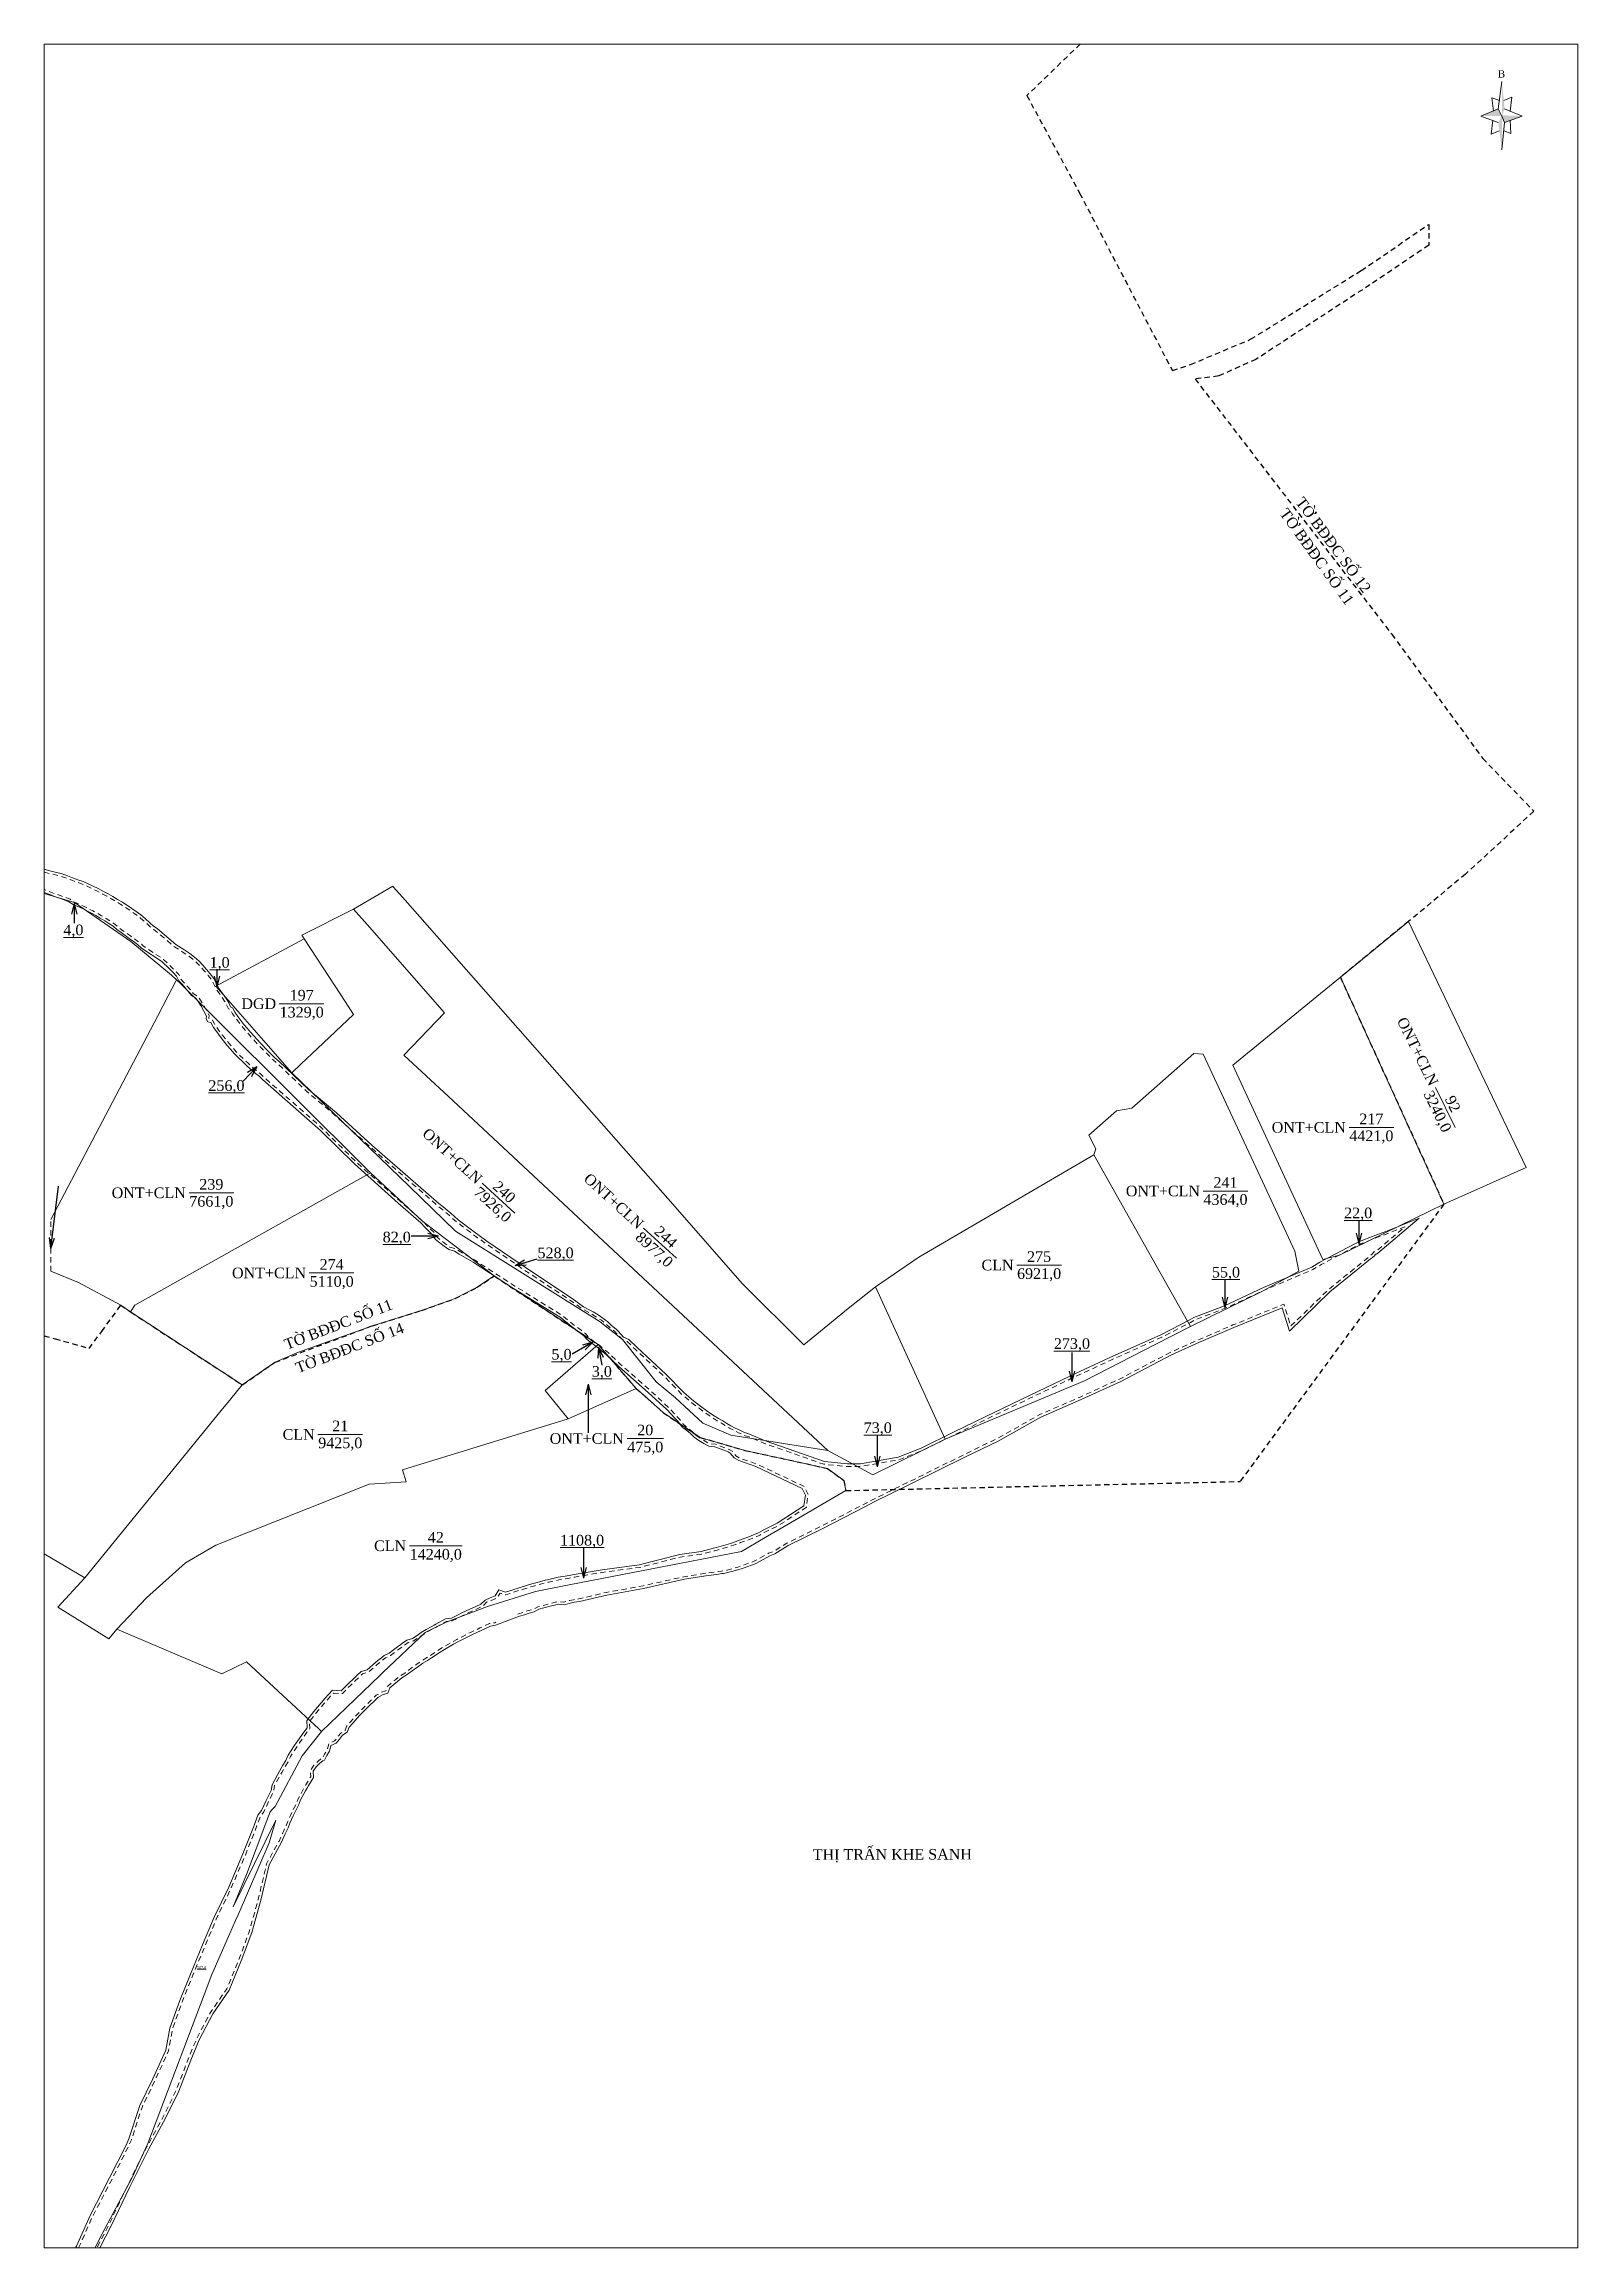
# Model space of a CAD drawing. Header units: metres. Extents: x 548479 to 549056, y 1841660 to 1842490.
import ezdxf
from ezdxf.enums import TextEntityAlignment as Align

# ---------------------------------------------------------------- set-up
doc = ezdxf.new("R2010")
doc.units = ezdxf.units.M
doc.header["$MEASUREMENT"] = 0
doc.linetypes.add('DGN Style 2', pattern=[3.355162, 2.013097, -1.342065])
for name, color, linetype, lineweight in [('Level 1', 7, 'Continuous', 0), ('Level 10', 7, 'Continuous', 0), ('Level 13', 7, 'Continuous', 0), ('Level 14', 7, 'Continuous', 0), ('Level 2', 7, 'Continuous', 0), ('Level 22', 7, 'Continuous', 0), ('Level 30', 7, 'Continuous', 0), ('Level 34', 7, 'Continuous', 0), ('Level 4', 7, 'Continuous', 0), ('Level 5', 7, 'Continuous', 0), ('Level 6', 7, 'Continuous', 0), ('Level 62', 7, 'Continuous', 0)]:
    doc.layers.add(name, color=color, linetype=linetype, lineweight=lineweight)
doc.styles.add('Style-STANDARD', font='STANDARD.shx')
doc.styles.add('Style-Times New Roman', font='times.ttf')
doc.styles.add('Style-Vntime', font='Vntime.shx')
doc.dimstyles.get("Standard").update_dxf_attribs({"dimtxt": 0.18, "dimasz": 0.18, "dimexe": 0.18, "dimexo": 0.0625, "dimgap": 0.09, "dimtad": 0, "dimtih": 1, "dimtoh": 1, "dimdec": 4, "dimzin": 0, "dimdsep": 46, "dimtxsty": 'Standard', "dimcen": 0.09, "dimadec": 0, "dimazin": 0, "dimtfac": 1, "dimtdec": 4, "dimtofl": 0, "dimtmove": 0, "dimatfit": 3, "dimfxl": 1, "dimtolj": 1, "dimtzin": 0, "dimarcsym": 0})

msp = doc.modelspace()

# ---------------------------------------------------------------- texts
at = {"layer": 'Level 1', "color": 7, "linetype": 'Continuous', "lineweight": 0, "style": 'Style-Times New Roman'}
for s, rotation, p in [('TỜ BĐĐC SỐ 12', 306.62658, (548949.624196, 1842317.257298)), ('TỜ BĐĐC SỐ 11', 305.797489, (548943.61257, 1842313.037377)), ('TỜ BĐĐC SỐ 11', 21.088422, (548570.032341, 1841997.964694)), ('TỜ BĐĐC SỐ 14', 21.088422, (548574.265666, 1841989.138396))]:
    msp.add_text(s, height=4, rotation=rotation, dxfattribs=at).set_placement(p)
at = {"layer": 'Level 1', "color": 5, "linetype": 'Continuous', "lineweight": 0, "style": 'Style-Times New Roman'}
msp.add_text('THỊ TRẤN KHE SANH', height=4, rotation=0.142632, dxfattribs=at).set_placement((548768.064038, 1841805.930701))
at = {"layer": 'Level 5', "color": 5, "linetype": 'Continuous', "lineweight": 0, "style": 'Style-Times New Roman'}
for s, height, p in [('%%u4,0%%U', 4, (548489.683409, 1842156.157588)), ('%%u1,0%%U', 4, (548544.73585, 1842143.931192)), ('%%u256,0%%U', 4, (548547.309081, 1842097.542433)), ('%%u22,0%%U', 4, (548973.409086, 1842049.573184)), ('%%u82,0%%U', 4, (548611.428631, 1842040.489186)), ('%%u528,0%%U', 4, (548671.232209, 1842034.531511)), ('%%u55,0%%U', 4, (548923.6266, 1842027.242002)), ('%%u273,0%%U', 4, (548865.639533, 1842000.359474)), ('%%u5,0%%U', 4, (548673.472105, 1841996.340858)), ('%%u3,0%%U', 4, (548688.648102, 1841989.886767)), ('%%u73,0%%U', 4, (548792.525196, 1841968.697749)), ('%%u1108,0%%U', 4, (548681.200249, 1841926.311821)), ('%%u567,0%%U', 1, (548537.961572, 1841765.409825))]:
    msp.add_text(s, height=height, dxfattribs=at).set_placement(p, align=Align.MIDDLE_CENTER)

# ---------------------------------------------------------------- blocks, each defined once
blk = doc.blocks.new('N_THUA')
at = {"layer": 'Level 13', "color": 1, "linetype": 'Continuous', "lineweight": 0}
blk.add_line((1.701696, 0), (10.111696, 0), dxfattribs=at)
at = {"layer": 'Level 13', "color": 5, "linetype": 'Continuous', "lineweight": 0, "style": 'Style-Times New Roman'}
blk.add_text('244', height=2, dxfattribs=at).set_placement((5.906696, 1.6), align=Align.MIDDLE_CENTER)
at = {"layer": 'Level 2', "color": 3, "linetype": 'Continuous', "lineweight": 0, "style": 'Style-Times New Roman'}
blk.add_text('ONT+CLN', height=2, dxfattribs=at).set_placement((1.101696, 0), align=Align.MIDDLE_RIGHT)
at = {"layer": 'Level 4', "color": 1, "linetype": 'Continuous', "lineweight": 0, "style": 'Style-Times New Roman'}
blk.add_text('8977,0', height=2, dxfattribs=at).set_placement((5.906696, -1.6), align=Align.MIDDLE_CENTER)
blk = doc.blocks.new('N_THUA_1')
at = {"layer": 'Level 13', "color": 1, "linetype": 'Continuous', "lineweight": 0}
blk.add_line((1.701696, 0), (10.111696, 0), dxfattribs=at)
at = {"layer": 'Level 13', "color": 5, "linetype": 'Continuous', "lineweight": 0, "style": 'Style-Times New Roman'}
blk.add_text('240', height=2, dxfattribs=at).set_placement((5.906696, 1.6), align=Align.MIDDLE_CENTER)
at = {"layer": 'Level 2', "color": 3, "linetype": 'Continuous', "lineweight": 0, "style": 'Style-Times New Roman'}
blk.add_text('ONT+CLN', height=2, dxfattribs=at).set_placement((1.101696, 0), align=Align.MIDDLE_RIGHT)
at = {"layer": 'Level 4', "color": 1, "linetype": 'Continuous', "lineweight": 0, "style": 'Style-Times New Roman'}
blk.add_text('7926,0', height=2, dxfattribs=at).set_placement((5.906696, -1.6), align=Align.MIDDLE_CENTER)
blk = doc.blocks.new('N_THUA_2')
at = {"layer": 'Level 13', "color": 1, "linetype": 'Continuous', "lineweight": 0}
blk.add_line((1.701696, 0), (10.111696, 0), dxfattribs=at)
at = {"layer": 'Level 13', "color": 5, "linetype": 'Continuous', "lineweight": 0, "style": 'Style-Times New Roman'}
blk.add_text('274', height=2, dxfattribs=at).set_placement((5.906696, 1.6), align=Align.MIDDLE_CENTER)
at = {"layer": 'Level 2', "color": 3, "linetype": 'Continuous', "lineweight": 0, "style": 'Style-Times New Roman'}
blk.add_text('ONT+CLN', height=2, dxfattribs=at).set_placement((1.101696, 0), align=Align.MIDDLE_RIGHT)
at = {"layer": 'Level 4', "color": 1, "linetype": 'Continuous', "lineweight": 0, "style": 'Style-Times New Roman'}
blk.add_text('5110,0', height=2, dxfattribs=at).set_placement((5.906696, -1.6), align=Align.MIDDLE_CENTER)
blk = doc.blocks.new('N_THUA_3')
at = {"layer": 'Level 13', "color": 1, "linetype": 'Continuous', "lineweight": 0}
blk.add_line((1.704687, 0), (10.114687, 0), dxfattribs=at)
at = {"layer": 'Level 13', "color": 5, "linetype": 'Continuous', "lineweight": 0, "style": 'Style-Times New Roman'}
blk.add_text('239', height=2, dxfattribs=at).set_placement((5.909687, 1.6), align=Align.MIDDLE_CENTER)
at = {"layer": 'Level 2', "color": 3, "linetype": 'Continuous', "lineweight": 0, "style": 'Style-Times New Roman'}
blk.add_text('ONT+CLN', height=2, dxfattribs=at).set_placement((1.104687, 0), align=Align.MIDDLE_RIGHT)
at = {"layer": 'Level 4', "color": 1, "linetype": 'Continuous', "lineweight": 0, "style": 'Style-Times New Roman'}
blk.add_text('7661,0', height=2, dxfattribs=at).set_placement((5.909687, -1.6), align=Align.MIDDLE_CENTER)
blk = doc.blocks.new('N_THUA_4')
at = {"layer": 'Level 13', "color": 1, "linetype": 'Continuous', "lineweight": 0}
blk.add_line((-2.523386, 0), (5.886614, 0), dxfattribs=at)
at = {"layer": 'Level 13', "color": 5, "linetype": 'Continuous', "lineweight": 0, "style": 'Style-Times New Roman'}
blk.add_text('21', height=2, dxfattribs=at).set_placement((1.681614, 1.6), align=Align.MIDDLE_CENTER)
at = {"layer": 'Level 2', "color": 3, "linetype": 'Continuous', "lineweight": 0, "style": 'Style-Times New Roman'}
blk.add_text('CLN', height=2, dxfattribs=at).set_placement((-3.123386, 0), align=Align.MIDDLE_RIGHT)
at = {"layer": 'Level 4', "color": 1, "linetype": 'Continuous', "lineweight": 0, "style": 'Style-Times New Roman'}
blk.add_text('9425,0', height=2, dxfattribs=at).set_placement((1.681614, -1.6), align=Align.MIDDLE_CENTER)
blk = doc.blocks.new('N_THUA_5')
at = {"layer": 'Level 13', "color": 1, "linetype": 'Continuous', "lineweight": 0}
blk.add_line((-3.600001, 0), (6.361999, 0), dxfattribs=at)
at = {"layer": 'Level 13', "color": 5, "linetype": 'Continuous', "lineweight": 0, "style": 'Style-Times New Roman'}
blk.add_text('42', height=2, dxfattribs=at).set_placement((1.380999, 1.6), align=Align.MIDDLE_CENTER)
at = {"layer": 'Level 2', "color": 3, "linetype": 'Continuous', "lineweight": 0, "style": 'Style-Times New Roman'}
blk.add_text('CLN', height=2, dxfattribs=at).set_placement((-4.200001, 0), align=Align.MIDDLE_RIGHT)
at = {"layer": 'Level 4', "color": 1, "linetype": 'Continuous', "lineweight": 0, "style": 'Style-Times New Roman'}
blk.add_text('14240,0', height=2, dxfattribs=at).set_placement((1.380999, -1.6), align=Align.MIDDLE_CENTER)
blk = doc.blocks.new('N_THUA_6')
at = {"layer": 'Level 13', "color": 1, "linetype": 'Continuous', "lineweight": 0}
blk.add_line((2.481832, 0), (9.337832, 0), dxfattribs=at)
at = {"layer": 'Level 13', "color": 5, "linetype": 'Continuous', "lineweight": 0, "style": 'Style-Times New Roman'}
blk.add_text('20', height=2, dxfattribs=at).set_placement((5.909832, 1.6), align=Align.MIDDLE_CENTER)
at = {"layer": 'Level 2', "color": 3, "linetype": 'Continuous', "lineweight": 0, "style": 'Style-Times New Roman'}
blk.add_text('ONT+CLN', height=2, dxfattribs=at).set_placement((1.881832, 0), align=Align.MIDDLE_RIGHT)
at = {"layer": 'Level 4', "color": 1, "linetype": 'Continuous', "lineweight": 0, "style": 'Style-Times New Roman'}
blk.add_text('475,0', height=2, dxfattribs=at).set_placement((5.909832, -1.6), align=Align.MIDDLE_CENTER)
blk = doc.blocks.new('TerminatorOpen_0.5')
at = {"color": 0, "linetype": 'ByBlock', "lineweight": -2}
for q in [(-1, 0.25), (-1, 0), (-1, -0.25)]:
    blk.add_line((0, 0), q, dxfattribs=at)
blk = doc.blocks.new('N_THUA_7')
at = {"layer": 'Level 13', "color": 1, "linetype": 'Continuous', "lineweight": 0}
blk.add_line((-1.69567, 0), (6.71433, 0), dxfattribs=at)
at = {"layer": 'Level 13', "color": 5, "linetype": 'Continuous', "lineweight": 0, "style": 'Style-Times New Roman'}
blk.add_text('197', height=2, dxfattribs=at).set_placement((2.50933, 1.6), align=Align.MIDDLE_CENTER)
at = {"layer": 'Level 2', "color": 3, "linetype": 'Continuous', "lineweight": 0, "style": 'Style-Times New Roman'}
blk.add_text('DGD', height=2, dxfattribs=at).set_placement((-2.29567, 0), align=Align.MIDDLE_RIGHT)
at = {"layer": 'Level 4', "color": 1, "linetype": 'Continuous', "lineweight": 0, "style": 'Style-Times New Roman'}
blk.add_text('1329,0', height=2, dxfattribs=at).set_placement((2.50933, -1.6), align=Align.MIDDLE_CENTER)
blk = doc.blocks.new('N_THUA_8')
at = {"layer": 'Level 13', "color": 1, "linetype": 'Continuous', "lineweight": 0}
blk.add_line((-2.038576, 0), (6.371424, 0), dxfattribs=at)
at = {"layer": 'Level 13', "color": 5, "linetype": 'Continuous', "lineweight": 0, "style": 'Style-Times New Roman'}
blk.add_text('275', height=2, dxfattribs=at).set_placement((2.166424, 1.6), align=Align.MIDDLE_CENTER)
at = {"layer": 'Level 2', "color": 3, "linetype": 'Continuous', "lineweight": 0, "style": 'Style-Times New Roman'}
blk.add_text('CLN', height=2, dxfattribs=at).set_placement((-2.638576, 0), align=Align.MIDDLE_RIGHT)
at = {"layer": 'Level 4', "color": 1, "linetype": 'Continuous', "lineweight": 0, "style": 'Style-Times New Roman'}
blk.add_text('6921,0', height=2, dxfattribs=at).set_placement((2.166424, -1.6), align=Align.MIDDLE_CENTER)
blk = doc.blocks.new('N_THUA_9')
at = {"layer": 'Level 13', "color": 1, "linetype": 'Continuous', "lineweight": 0}
blk.add_line((1.607495, 0), (10.017495, 0), dxfattribs=at)
at = {"layer": 'Level 13', "color": 5, "linetype": 'Continuous', "lineweight": 0, "style": 'Style-Times New Roman'}
blk.add_text('241', height=2, dxfattribs=at).set_placement((5.812495, 1.6), align=Align.MIDDLE_CENTER)
at = {"layer": 'Level 2', "color": 3, "linetype": 'Continuous', "lineweight": 0, "style": 'Style-Times New Roman'}
blk.add_text('ONT+CLN', height=2, dxfattribs=at).set_placement((1.007495, 0), align=Align.MIDDLE_RIGHT)
at = {"layer": 'Level 4', "color": 1, "linetype": 'Continuous', "lineweight": 0, "style": 'Style-Times New Roman'}
blk.add_text('4364,0', height=2, dxfattribs=at).set_placement((5.812495, -1.6), align=Align.MIDDLE_CENTER)
blk = doc.blocks.new('N_THUA_10')
at = {"layer": 'Level 13', "color": 1, "linetype": 'Continuous', "lineweight": 0}
blk.add_line((1.70369, 0), (10.11369, 0), dxfattribs=at)
at = {"layer": 'Level 13', "color": 5, "linetype": 'Continuous', "lineweight": 0, "style": 'Style-Times New Roman'}
blk.add_text('217', height=2, dxfattribs=at).set_placement((5.90869, 1.6), align=Align.MIDDLE_CENTER)
at = {"layer": 'Level 2', "color": 3, "linetype": 'Continuous', "lineweight": 0, "style": 'Style-Times New Roman'}
blk.add_text('ONT+CLN', height=2, dxfattribs=at).set_placement((1.10369, 0), align=Align.MIDDLE_RIGHT)
at = {"layer": 'Level 4', "color": 1, "linetype": 'Continuous', "lineweight": 0, "style": 'Style-Times New Roman'}
blk.add_text('4421,0', height=2, dxfattribs=at).set_placement((5.90869, -1.6), align=Align.MIDDLE_CENTER)
blk = doc.blocks.new('N_THUA_11')
at = {"layer": 'Level 13', "color": 1, "linetype": 'Continuous', "lineweight": 0}
blk.add_line((1.311473, 0), (9.721473, 0), dxfattribs=at)
at = {"layer": 'Level 13', "color": 5, "linetype": 'Continuous', "lineweight": 0, "style": 'Style-Times New Roman'}
blk.add_text('92', height=2, dxfattribs=at).set_placement((5.516473, 1.6), align=Align.MIDDLE_CENTER)
at = {"layer": 'Level 2', "color": 3, "linetype": 'Continuous', "lineweight": 0, "style": 'Style-Times New Roman'}
blk.add_text('ONT+CLN', height=2, dxfattribs=at).set_placement((0.711473, 0), align=Align.MIDDLE_RIGHT)
at = {"layer": 'Level 4', "color": 1, "linetype": 'Continuous', "lineweight": 0, "style": 'Style-Times New Roman'}
blk.add_text('3240,0', height=2, dxfattribs=at).set_placement((5.516473, -1.6), align=Align.MIDDLE_CENTER)
blk = doc.blocks.new('*U19')
at = {"layer": 'Level 22', "linetype": 'Continuous', "lineweight": 0}
blk.add_hatch(color=250, dxfattribs=at).paths.add_polyline_path([(0.045, -0.218), (0.002, -0.128), (-0.295, -0.128), (-0.045, -0.028), (0.002, -0.128), (0.005, -0.128), (0.005, -0.118), (0.295, -0.128)])
at = {"layer": 'Level 22', "color": 250, "linetype": 'Continuous', "lineweight": 0}
for p, q in [((-0.045, -0.028), (0.005, 0.362)), ((-0.025, 0.092), (-0.135, 0.132)), ((-0.135, 0.132), (-0.115, -0.058)), ((0.035, 0.092), (0.145, 0.142)), ((0.145, 0.142), (0.125, -0.058)), ((-0.045, -0.028), (-0.295, -0.128)), ((-0.045, -0.218), (-0.295, -0.128)), ((-0.125, -0.188), (-0.145, -0.388)), ((0.005, -0.128), (-0.045, -0.028)), ((0.005, -0.128), (0.045, -0.218)), ((0.045, -0.218), (0.005, -0.608)), ((0.045, -0.028), (0.295, -0.128)), ((0.045, -0.218), (0.295, -0.128)), ((0.125, -0.188), (0.135, -0.378)), ((-0.145, -0.388), (-0.035, -0.338)), ((0.135, -0.378), (0.035, -0.338))]:
    blk.add_line(p, q, dxfattribs=at)
at = {"layer": 'Level 22', "color": 250, "linetype": 'Continuous', "lineweight": 0, "extrusion": (0, 0, -1)}
blk.add_solid([(-0.005, 0.362), (-0.045, -0.028), (-0.005, -0.128)], dxfattribs=at)
at = {"layer": 'Level 22', "color": 250, "linetype": 'Continuous', "lineweight": 0}
blk.add_solid([(0.005, -0.128), (0.005, -0.608), (-0.045, -0.218)], dxfattribs=at)
at = {"layer": 'Level 22', "color": 250, "linetype": 'Continuous', "lineweight": 0, "style": 'Style-Vntime'}
blk.add_text('B', height=0.102, dxfattribs=at).set_placement((0, 0.47), align=Align.MIDDLE_CENTER)

# ---------------------------------------------------------------- linework, layer by layer
at = {"layer": 'Level 10', "color": 7, "lineweight": 0}
for p, q in [((548873.92, 1842071.46), (548910.28, 1842006.81)), ((548648.09, 1842025.83), (548687.21, 1842000.06)), ((548791.63, 1842021.8), (548817.9, 1841964.38)), ((548511.23, 1842012.26), (548553.26, 1841984.86)), ((548687.21, 1842000.06), (548701.51, 1841983.49)), ((548675.99, 1841972.04), (548701.51, 1841983.49))]:
    msp.add_line(p, q, dxfattribs=at)
at = {"layer": 'Level 10', "color": 30, "lineweight": 0, "flags": 128}
for points in [[(548478.646756, 1842169.817494), (548490.14, 1842166.48), (548511.35, 1842151.79), (548526.5619, 1842139.0707), (548528.56, 1842137.4)], [(548571.9, 1842102.37), (548562.12, 1842113.53), (548551.58, 1842125.56), (548543.36, 1842134.94), (548576.55, 1842152.75)], [(548528.56, 1842137.4), (548529.83, 1842136.13), (548534.7733, 1842131.2086), (548543.37, 1842122.65), (548601.54, 1842064.73)], [(548571.9, 1842102.37), (548616.1874, 1842059.5689), (548633.58, 1842042.76), (548688.07, 1842008.57), (548696.39, 1842001.86), (548697.88, 1842000), (548709.13, 1841985.95), (548716.36, 1841979.95), (548726.65, 1841970.43), (548737.21, 1841965.85), (548773.72, 1841960.05)], [(548601.54, 1842064.73), (548621.29, 1842046.38), (548648.09, 1842025.83)], [(548817.9, 1841964.38), (548870.35, 1841986.33), (548897, 1842000), (548910.28, 1842006.81)], [(548583.09, 1841854.27), (548605, 1841875.4), (548606.1537, 1841876.4831), (548622.15, 1841891.5), (548624.4407, 1841892.6222), (548630.09, 1841895.39), (548645.55, 1841901.32), (548663.72, 1841907.02), (548677.0213, 1841909.6023), (548741.19, 1841922.06), (548750.1156, 1841927.2749), (548755.7456, 1841930.5644), (548780.47, 1841945.01), (548779.77, 1841948.84), (548773.55, 1841953.37), (548742.49, 1841960.16), (548725.68, 1841964.98), (548711.73, 1841974.42), (548701.51, 1841983.49)], [(548773.72, 1841960.05), (548790.72, 1841950.94), (548817.9, 1841964.38)], [(548563.76, 1841824.03), (548564.5806, 1841824.9345), (548565.62, 1841826.08), (548575.83, 1841845.09), (548583.09, 1841854.27)], [(548497.817634, 1841659.777178), (548499.52, 1841663.25), (548511.79, 1841686.29), (548517.68, 1841699.06), (548538.9097, 1841755.0573), (548541.83, 1841762.76), (548548.1039, 1841777.0201), (548550.77, 1841783.08), (548551.6919, 1841785.2227), (548563.35, 1841812.32), (548565.9139, 1841820.854), (548549.8127, 1841788.1893)], [(548549.8127, 1841788.1893), (548554.85, 1841800.38), (548562.5434, 1841820.8008), (548563.76, 1841824.03)]]:
    msp.add_lwpolyline(points, dxfattribs=at)
at = {"layer": 'Level 10', "color": 7, "lineweight": 0, "flags": 128}
for points in [[(548595.17, 1842163.99), (548610.01, 1842172.58), (548610.25, 1842172.31), (548614.56, 1842167.41), (548637.5991, 1842141.2317), (548716.28, 1842051.83), (548741.42, 1842023.02), (548764.68, 1841999.93), (548781.35, 1842013.6), (548791.63, 1842021.8)], [(548576.55, 1842152.75), (548575.71, 1842154.23), (548595.17, 1842163.99)], [(548595.17, 1842163.99), (548601.24, 1842157.06), (548605.54, 1842152.14), (548629.42, 1842124.87), (548614.15, 1842109.03), (548630.8662, 1842093.4232), (548773.72, 1841960.05)], [(548576.55, 1842152.75), (548588.19, 1842134.96), (548591.98, 1842129.17), (548595.14, 1842124.34), (548581.53, 1842111.47), (548575.44, 1842105.71), (548571.9, 1842102.37)], [(548966.71, 1842138.3), (548992.32, 1842159.29), (549019.6805, 1842102.1053), (549036.63, 1842066.68), (549005.69, 1842052.92)], [(548481.131256, 1842047.141737), (548521.3103, 1842123.6069), (548525.4, 1842131.39), (548528.29, 1842136.88), (548528.56, 1842137.4)], [(548966.71, 1842138.3), (548926.19, 1842105.28), (548944.9517, 1842064.8469), (548960.17, 1842032.05), (548966.36, 1842033.72), (549000, 1842050.14), (549005.69, 1842052.92)], [(548966.71, 1842138.3), (548989.376, 1842088.6534), (549005.69, 1842052.92)], [(548873.92, 1842071.46), (548874.66, 1842073.76), (548872.06, 1842078.9), (548882.48, 1842088.02), (548888.18, 1842089), (548911.52, 1842109.6), (548915.03, 1842109.42), (548938.2841, 1842059.5091), (548949.61, 1842035.2), (548951.11, 1842027.58), (548937.65, 1842020.23), (548924.0379, 1842013.5558), (548910.28, 1842006.81)], [(548791.63, 1842021.8), (548807.98, 1842032.87), (548873.92, 1842071.46)], [(548511.23, 1842012.26), (548512.78, 1842014.85), (548601.54, 1842064.73)], [(548481.131256, 1842027.598487), (548491.65, 1842023.35), (548507.54, 1842014.81), (548511.23, 1842012.26)], [(548553.26, 1841984.86), (548565.62, 1841993.33), (548574.48, 1841997.08), (548602.34, 1842007.11), (548620.73, 1842012.85), (548633.45, 1842017.29), (548641.47, 1842021.43), (548648.09, 1842025.83)], [(548675.99, 1841972.04), (548667.3, 1841982.73), (548687.21, 1842000.06)], [(548493.97, 1841912.09), (548545.36, 1841975.14), (548548.96, 1841979.52), (548553.26, 1841984.86)], [(548505.98, 1841892.84), (548517.18, 1841904.6), (548531.85, 1841917.75), (548543.37, 1841924.41), (548601.02, 1841947.46), (548614.99, 1841948.32), (548613.57, 1841952.78), (548675.99, 1841972.04)], [(548478.646756, 1841921.204781), (548493.97, 1841912.09)], [(548493.97, 1841912.09), (548483.81, 1841901.14), (548503.05, 1841889.22), (548505.98, 1841892.84)], [(548505.98, 1841892.84), (548545.51, 1841875.97), (548554.86, 1841880.49), (548582.0642, 1841855.2228), (548583.09, 1841854.27)]]:
    msp.add_lwpolyline(points, dxfattribs=at)
at = {"layer": 'Level 14', "color": 3, "linetype": 'DGN Style 2', "lineweight": 0, "flags": 128}
msp.add_lwpolyline([(548481.131256, 1842027.598487), (548481.131256, 1842047.141737)], dxfattribs=at)
at = {"layer": 'Level 30', "color": 5, "linetype": 'Continuous', "lineweight": 0, "flags": 128}
for points in [[(548478.646756, 1842179.044567), (548479.4683, 1842178.7567), (548481.788, 1842178.2076), (548485.454, 1842177.2526), (548487.4294, 1842176.5633), (548489.3906, 1842175.8346), (548491.3368, 1842175.0668), (548493.3153, 1842174.3721), (548495.2315, 1842173.5262), (548497.1304, 1842172.6421), (548499.0112, 1842171.7202), (548501.2802, 1842170.5449), (548502.7156, 1842169.7645), (548504.5378, 1842168.7315), (548506.3389, 1842167.6622), (548508.1183, 1842166.5572), (548511.6321, 1842164.2748), (548513.3427, 1842163.0645), (548515.0287, 1842161.8203), (548516.6543, 1842160.4977), (548518.6017, 1842158.7451), (548519.7032, 1842157.7234), (548521.2994, 1842156.5152), (548528.3026, 1842150.6465), (548531.608, 1842148.5217), (548533.4984, 1842147.2355), (548535.2641, 1842145.9449), (548536.8628, 1842144.4637), (548538.3717, 1842142.8908), (548539.8288, 1842141.2698), (548541.2323, 1842139.6022), (548542.581, 1842137.8899), (548543.5298, 1842135.8903), (548544.5804, 1842133.9884), (548545.842, 1842132.2303), (548546.3197, 1842131.5317), (548547.4165, 1842129.9435), (548548.0902, 1842129.0022), (548548.3013, 1842128.257), (548548.815, 1842127.2082), (548549.5603, 1842126.8153), (548550.4527, 1842125.1261), (548551.5638, 1842123.5859), (548552.7054, 1842122.0682), (548553.8772, 1842120.5736), (548555.0786, 1842119.1027), (548556.3092, 1842117.6562), (548557.5684, 1842116.2346), (548560.1454, 1842113.4431), (548562.8183, 1842110.7405), (548564.4723, 1842109.0259), (548565.532, 1842107.9608), (548567.0783, 1842106.6896), (548578.2137, 1842096.1056), (548588.7044, 1842087.2302), (548602.1023, 1842075.1315), (548627.3332, 1842053.1434), (548628.8744, 1842051.8635), (548630.3487, 1842050.6625), (548631.8223, 1842049.5039), (548633.1486, 1842048.174), (548634.6006, 1842046.9902), (548636.0759, 1842045.8356), (548637.574, 1842044.7108), (548639.0636, 1842043.5725), (548640.5744, 1842042.4605), (548642.4565, 1842041.0523), (548645.2972, 1842038.998), (548660.2573, 1842028.742), (548677.4497, 1842017.3965), (548681.8009, 1842014.2603), (548684.6281, 1842012.6822), (548685.3504, 1842012.2686), (548687.2081, 1842011.147), (548689.039, 1842009.9729), (548690.0072, 1842009.2424), (548690.7576, 1842008.6424), (548692.3435, 1842007.154), (548694.0555, 1842005.8095), (548694.8043, 1842005.0197), (548696.8435, 1842002.8119), (548698.7846, 1842001.9459), (548701.9505, 1841998.9055), (548712.7394, 1841988.84), (548719.3311, 1841982.0858), (548722.3824, 1841979.4883), (548723.8087, 1841978.3101), (548725.8467, 1841976.801), (548728.1168, 1841975.0661), (548729.6114, 1841974.0763), (548730.8915, 1841973.2163), (548732.6206, 1841972.1365), (548734.172, 1841971.2429), (548735.6919, 1841970.2834), (548737.2523, 1841969.3846), (548738.8455, 1841968.5366), (548740.5562, 1841967.697), (548742.3611, 1841966.827), (548744.2797, 1841966.2346), (548750.5732, 1841963.6052), (548772.4301, 1841955.9118), (548781.2008, 1841955.0298), (548786.0536, 1841955.0965), (548800.2176, 1841957.5913), (548808.8542, 1841960.9586), (548820.997, 1841966.9418), (548833.2676, 1841972.9184), (548849.6053, 1841980.8083), (548864.8613, 1841988.0634), (548879.6826, 1841994.9542), (548899.0889, 1842003.6877), (548909.8178, 1842009.1879), (548911.4754, 1842010.1595), (548923.1172, 1842014.6171), (548937.7822, 1842021.4461), (548955.9039, 1842029.1245), (548959.0203, 1842031.002), (548972.1712, 1842037.9568), (548973.9053, 1842038.8128), (548979.1043, 1842040.8189), (548981.4367, 1842041.7189), (548983.769, 1842042.6189), (548983.7691, 1842042.6189), (548988.9003, 1842044.5989), (548996.3402, 1842047.5394), (548980.7946, 1842034.3557), (548980.3119, 1842034.0809), (548979.9226, 1842033.9811), (548979.5439, 1842033.4554), (548978.7468, 1842032.8063), (548978.0321, 1842032.2243), (548973.277, 1842028.352), (548962.7893, 1842019.832), (548947.5201, 1842005.0799), (548944.8018, 1842013.8288), (548926.6313, 1842006.4414), (548915.2023, 1842001.4886), (548913.6306, 1842000.8654), (548902.838, 1841995.9901), (548883.9897, 1841986.1111), (548869.129, 1841979.3012), (548853.9384, 1841972.7035), (548837.8203, 1841963.6753), (548825.5677, 1841957.6622), (548805.0358, 1841947.5571), (548791.1523, 1841940.709), (548787.6821, 1841938.8968), (548771.6309, 1841930.6406), (548758.7738, 1841924.2997), (548753.7409, 1841921.1942), (548751.8672, 1841920.4719), (548748.2999, 1841918.4574), (548746.3602, 1841917.4494), (548742.2651, 1841915.9332), (548741.1572, 1841915.5511), (548740.1971, 1841915.2379), (548738.107, 1841914.6119), (548735.9868, 1841914.098), (548734.4268, 1841913.824), (548733.8364, 1841913.7304), (548732.6076, 1841913.5018), (548731.7617, 1841913.3924), (548727.7876, 1841912.8785), (548719.7495, 1841911.5882), (548704.3645, 1841908.1419), (548690.5261, 1841905.6706), (548680.1996, 1841903.2272), (548678.223, 1841902.9156), (548676.7616, 1841902.5713), (548676.2929, 1841902.4592), (548674.4225, 1841901.9955), (548672.4093, 1841902.1834), (548669.6803, 1841901.5496), (548666.7757, 1841900.8136), (548664.9106, 1841900.307), (548663.1644, 1841899.3938), (548661.3185, 1841898.8392), (548659.4802, 1841898.2601), (548657.6184, 1841897.6459), (548654.0138, 1841896.3764), (548652.209, 1841895.7001), (548650.4133, 1841894.9998), (548648.6272, 1841894.2756), (548646.6821, 1841893.9211), (548643.1497, 1841892.3498), (548639.6604, 1841890.685), (548636.2168, 1841888.9277), (548634.475, 1841888.0844), (548632.7824, 1841887.1484), (548629.4355, 1841885.2089), (548627.8264, 1841884.1335), (548624.5616, 1841882.063), (548622.9503, 1841880.9953), (548621.2767, 1841880.0169), (548619.6929, 1841878.9055), (548618.1241, 1841877.7732), (548615.0324, 1841875.4462), (548613.3593, 1841874.4417), (548611.8505, 1841873.2253), (548611.7246, 1841873.1223), (548610.3581, 1841871.9889), (548608.8823, 1841870.7327), (548608.0771, 1841868.7194), (548606.0337, 1841868.1046), (548604.3248, 1841867.0962), (548602.4991, 1841865.3592), (548601.5227, 1841864.4052), (548598.7933, 1841861.6404), (548597.4466, 1841860.2402), (548594.8297, 1841857.3682), (548593.5502, 1841855.9062), (548592.7549, 1841854.037), (548591.0503, 1841852.9319), (548589.8303, 1841851.4199), (548588.6306, 1841849.8919), (548586.6588, 1841848.945), (548586.1602, 1841846.8856), (548585.1296, 1841845.2318), (548584.2015, 1841843.511), (548583.5575, 1841843.265), (548582.4853, 1841842.3274), (548581.039, 1841840.9431), (548579.9798, 1841839.2987), (548580.0426, 1841836.9625), (548579.0366, 1841835.3052), (548578.0526, 1841833.6347), (548577.801, 1841833.199), (548577.0911, 1841831.9511), (548575.2358, 1841828.5464), (548574.5112, 1841826.7395), (548572.7957, 1841823.2679), (548572.4233, 1841822.4822), (548571.1734, 1841819.7517), (548570.4828, 1841817.9411), (548569.6519, 1841816.1909), (548569.3115, 1841815.4558), (548567.9926, 1841812.5765), (548563.3721, 1841804.1163), (548560.2552, 1841790.7647), (548556.8483, 1841778.5649), (548552.8795, 1841767.9209), (548548.3182, 1841756.8822), (548542.1566, 1841747.9794), (548536.9766, 1841738.1038), (548533.8356, 1841730.4994), (548529.3434, 1841718.8353), (548524.3749, 1841708.683), (548518.1117, 1841697.1383), (548516.9123, 1841694.8242), (548510.8464, 1841682.487), (548503.9492, 1841668.1004), (548499.653703, 1841659.777178)], [(548490.481544, 1841659.777178), (548490.8392, 1841660.4946), (548495.9912, 1841672.027), (548503.3366, 1841686.1925), (548509.5131, 1841698.4751), (548510.5752, 1841700.8569), (548514.7179, 1841713.4479), (548519.481, 1841723.2696), (548524.547, 1841734.2818), (548526.0458, 1841742.5548), (548529.7799, 1841753.0192), (548533.7229, 1841762.8254), (548538.2739, 1841773.8683), (548542.7113, 1841784.3215), (548548.1512, 1841795.6935), (548553.496, 1841808.1379), (548557.0511, 1841817.0319), (548557.726, 1841818.9165), (548558.1188, 1841820.0135), (548559.1549, 1841822.8055), (548560.5288, 1841824.4918), (548561.3923, 1841826.3968), (548562.2812, 1841828.2901), (548564.1343, 1841832.0404), (548564.4577, 1841834.2346), (548566.4686, 1841837.9247), (548567.2379, 1841839.2772), (548568.5771, 1841841.5599), (548569.6675, 1841843.356), (548570.5143, 1841845.3073), (548572.8182, 1841848.832), (548573.6557, 1841850.0641), (548574.0052, 1841850.5709), (548576.4482, 1841854.0007), (548577.7038, 1841855.6908), (548577.5706, 1841858.4569), (548580.2226, 1841861.7887), (548582.9625, 1841865.0487), (548583.3045, 1841865.4434), (548584.3648, 1841866.6509), (548585.7884, 1841868.2344), (548587.2329, 1841869.7987), (548590.5553, 1841869.5586), (548593.4987, 1841872.5403), (548594.9999, 1841874.0014), (548596.5205, 1841875.4424), (548598.0602, 1841876.863), (548600.281, 1841877.5157), (548603.4331, 1841880.2353), (548604.9008, 1841881.4526), (548605.0361, 1841881.5633), (548606.6566, 1841882.8698), (548608.5739, 1841883.7934), (548610.2238, 1841885.0525), (548613.5734, 1841887.5043), (548615.2724, 1841888.6964), (548617.3421, 1841889.3377), (548619.0652, 1841890.4794), (548620.6569, 1841891.5051), (548622.5563, 1841892.6935), (548624.3826, 1841893.6668), (548625.5216, 1841894.3407), (548626.1628, 1841894.7143), (548629.7643, 1841896.7376), (548632.0059, 1841896.9146), (548634.8384, 1841898.3707), (548635.664, 1841898.7813), (548637.5114, 1841899.6779), (548641.2412, 1841901.3969), (548643.123, 1841902.2189), (548644.6947, 1841903.7923), (548646.608, 1841904.5681), (548648.5316, 1841905.3182), (548649.8941, 1841907.5978), (548652.4079, 1841906.7413), (548654.3599, 1841907.414), (548658.29, 1841908.681), (548662.2429, 1841909.877), (548664.2359, 1841910.4183), (548667.3395, 1841911.2048), (548668.2425, 1841911.4209), (548672.2635, 1841912.3694), (548674.816, 1841912.7692), (548676.3015, 1841912.9872), (548678.254, 1841913.4252), (548688.7091, 1841915.1941), (548702.6662, 1841917.0432), (548717.9668, 1841920.932), (548726.0326, 1841922.077), (548730.7435, 1841923.2721), (548731.762, 1841923.5756), (548733.5282, 1841924.1017), (548735.2997, 1841924.5869), (548737.0589, 1841925.1138), (548737.867, 1841925.3774), (548738.7996, 1841925.699), (548740.5198, 1841926.3419), (548742.2584, 1841926.9475), (548743.9862, 1841927.5965), (548744.8432, 1841927.9431), (548747.614, 1841929.1072), (548749.3286, 1841930.1524), (548754.6394, 1841932.6937), (548764.7242, 1841939.2914), (548765.2875, 1841943.298), (548764.1261, 1841945.793), (548746.6591, 1841954.063), (548740.2137, 1841956.322), (548738.4761, 1841957.3558), (548737.0211, 1841959.0786), (548736.1516, 1841959.594), (548735.1541, 1841959.9479), (548733.1747, 1841960.7064), (548731.2181, 1841961.5323), (548728.8768, 1841961.6851), (548727.0098, 1841962.7605), (548725.1797, 1841963.8976), (548723.3885, 1841965.0949), (548721.8554, 1841966.6434), (548720.1576, 1841967.9501), (548719.1954, 1841968.7809), (548718.5605, 1841969.3786), (548717.2566, 1841971.1236), (548716.1152, 1841972.3193), (548713.0937, 1841975.5908), (548706.1476, 1841981.9759), (548695.0524, 1841991.7224), (548690.4346, 1841996.1383), (548687.432, 1841998.6784), (548685.9129, 1841999.7502), (548684.4261, 1842000.8421), (548682.9877, 1842001.988), (548681.7522, 1842003.4262), (548680.2868, 1842004.5708), (548677.0949, 1842006.9026), (548672.9154, 1842010.3072), (548655.3977, 1842021.1441), (548640.1876, 1842031.0092), (548636.6793, 1842032.9833), (548634.8828, 1842034.0337), (548633.1388, 1842035.1678), (548630.9796, 1842035.7425), (548629.3034, 1842037.001), (548627.6528, 1842038.2928), (548626.0283, 1842039.6173), (548624.81, 1842041.4119), (548623.3209, 1842042.8729), (548622.1499, 1842044.0712), (548620.4927, 1842045.8022), (548612.0189, 1842053.234), (548595.4925, 1842068.0379), (548582.6975, 1842080.6582), (548572.4823, 1842089.7127), (548560.905, 1842099.8037), (548559.473, 1842101.2025), (548558.2989, 1842102.14), (548556.2788, 1842103.8031), (548554.7311, 1842105.2123), (548553.252, 1842106.6929), (548551.6807, 1842108.0879), (548550.2597, 1842109.6289), (548548.8697, 1842111.198), (548547.5115, 1842112.7946), (548546.1854, 1842114.4181), (548544.8921, 1842116.0677), (548543.632, 1842117.7429), (548542.4057, 1842119.4429), (548541.3939, 1842121.2891), (548540.2842, 1842121.5321), (548539.6835, 1842122.6733), (548539.8215, 1842123.736), (548538.8134, 1842125.5705), (548538.3237, 1842126.4943), (548537.8906, 1842127.3184), (548537.8906, 1842127.3185), (548537.3209, 1842128.1739), (548536.7156, 1842129.1587), (548535.8212, 1842130.406), (548534.1331, 1842131.456), (548532.998, 1842132.8971), (548531.8168, 1842134.3005), (548530.5905, 1842135.6649), (548529.3205, 1842136.9886), (548528.4783, 1842138.7676), (548527.2147, 1842140.1408), (548525.8373, 1842141.5404), (548523.029, 1842144.2666), (548515.3569, 1842149.326), (548513.8699, 1842150.6663), (548512.2733, 1842151.8362), (548510.7169, 1842152.9374), (548507.6454, 1842155.1802), (548506.0937, 1842156.2781), (548504.681, 1842157.5871), (548503.0817, 1842158.6252), (548501.462, 1842159.6312), (548499.8224, 1842160.6045), (548498.1637, 1842161.5448), (548496.4866, 1842162.4518), (548494.7916, 1842163.3251), (548493.0795, 1842164.1643), (548491.351, 1842164.9691), (548489.6067, 1842165.7391), (548487.9766, 1842166.7922), (548486.1965, 1842167.4944), (548484.4028, 1842168.1609), (548482.5961, 1842168.7914), (548480.8094, 1842169.488), (548478.646756, 1842170.279369)]]:
    msp.add_lwpolyline(points, dxfattribs=at)
at = {"layer": 'Level 34', "color": 2, "linetype": 'DGN Style 2', "lineweight": 30}
for p, q in [((548868.75588, 1842489.777178), (548848.68, 1842470.38)), ((548848.68, 1842470.38), (548868.53, 1842433.64)), ((548868.53, 1842433.64), (548903.45, 1842366.82)), ((548974.59, 1842404.51), (549000, 1842421.88)), ((549000, 1842421.88), (549000, 1842413.99)), ((549000, 1842413.99), (548977.83, 1842399.12)), ((548932.9, 1842378.6), (548974.59, 1842404.51)), ((548977.83, 1842399.12), (548934.94, 1842371.04)), ((548910.29, 1842369.09), (548932.9, 1842378.6)), ((548903.45, 1842366.82), (548910.29, 1842369.09)), ((548934.94, 1842371.04), (548920.92, 1842364.78)), ((548920.92, 1842364.78), (548912.04, 1842363.61)), ((548912.04, 1842363.61), (548986.05, 1842267.52)), ((548986.05, 1842267.52), (549020.3, 1842220.76)), ((549020.3, 1842220.76), (549039.54, 1842200.86)), ((549039.54, 1842200.86), (549013.82, 1842177.14)), ((549013.82, 1842177.14), (548992.32, 1842159.29)), ((548992.32, 1842159.29), (548966.71, 1842138.3)), ((548966.71, 1842138.3), (549005.69, 1842052.92)), ((549005.69, 1842052.92), (548928.96, 1841948.43)), ((548633.45, 1842017.29), (548641.47, 1842021.43)), ((548641.47, 1842021.43), (548648.09, 1842025.83)), ((548648.09, 1842025.83), (548687.21, 1842000.06)), ((548500.36, 1842004.93), (548507.54, 1842014.81)), ((548507.54, 1842014.81), (548511.23, 1842012.26)), ((548511.23, 1842012.26), (548553.26, 1841984.86)), ((548602.34, 1842007.11), (548620.73, 1842012.85)), ((548620.73, 1842012.85), (548633.45, 1842017.29)), ((548478.646756, 1842003.305097), (548482.78, 1842002.21)), ((548495.59, 1841998.57), (548500.36, 1842004.93)), ((548565.62, 1841993.33), (548602.34, 1842007.11)), ((548482.78, 1842002.21), (548495.59, 1841998.57)), ((548687.21, 1842000.06), (548701.51, 1841983.49)), ((548553.26, 1841984.86), (548565.62, 1841993.33)), ((548701.51, 1841983.49), (548711.73, 1841974.42)), ((548711.73, 1841974.42), (548725.68, 1841964.98)), ((548725.68, 1841964.98), (548742.49, 1841960.16)), ((548742.49, 1841960.16), (548773.55, 1841953.37)), ((548773.55, 1841953.37), (548779.77, 1841948.84)), ((548779.77, 1841948.84), (548780.47, 1841945.01)), ((548780.47, 1841945.01), (548928.96, 1841948.43))]:
    msp.add_line(p, q, dxfattribs=at)
at = {"layer": 'Level 6', "color": 2, "linetype": 'DGN Style 2', "lineweight": 0, "flags": 128}
for points in [[(548478.6465, 1842177.923595), (548481.546752, 1842177.237072), (548485.162749, 1842176.295098), (548487.090489, 1842175.622428), (548489.032925, 1842174.9007), (548490.987533, 1842174.129583), (548492.947168, 1842173.441507), (548494.818495, 1842172.615416), (548496.69925, 1842171.739764), (548498.561107, 1842170.827149), (548500.811357, 1842169.661562), (548502.230154, 1842168.890188), (548504.035916, 1842167.866507), (548505.819822, 1842166.807415), (548507.582107, 1842165.713043), (548511.070726, 1842163.447), (548512.75696, 1842162.253939), (548514.415913, 1842161.029699), (548516.003866, 1842159.737729), (548517.927161, 1842158.006823), (548519.059807, 1842156.956233), (548520.676107, 1842155.732819), (548527.708723, 1842149.839468), (548531.056272, 1842147.687573), (548532.921922, 1842146.418213), (548534.627088, 1842145.171859), (548536.161556, 1842143.75017), (548537.638837, 1842142.21023), (548539.074202, 1842140.61341), (548540.456762, 1842138.970691), (548541.725789, 1842137.359543), (548542.639563, 1842135.43376), (548543.733573, 1842133.453275), (548545.022931, 1842131.656493), (548545.495536, 1842130.965344), (548546.598424, 1842129.368328), (548547.175568, 1842128.561938), (548547.363674, 1842127.897906), (548548.060317, 1842126.4756), (548548.820505, 1842126.074852), (548549.601002, 1842124.597469), (548550.758643, 1842122.992755), (548551.912259, 1842121.45908), (548553.096395, 1842119.948745), (548554.310448, 1842118.462354), (548555.55401, 1842117.000618), (548556.82665, 1842115.563845), (548559.422298, 1842112.752144), (548562.102915, 1842110.041741), (548563.757951, 1842108.326068), (548564.858348, 1842107.220063), (548566.415453, 1842105.93998), (548577.545732, 1842095.360848), (548588.046183, 1842086.477199), (548601.438646, 1842074.383408), (548626.68517, 1842052.381692), (548628.239155, 1842051.091175), (548629.723823, 1842049.881729), (548631.156819, 1842048.755054), (548632.476849, 1842047.43144), (548633.976434, 1842046.208845), (548635.467473, 1842045.041927), (548636.970191, 1842043.91366), (548638.463573, 1842042.772469), (548639.978462, 1842041.65746), (548641.863924, 1842040.246745), (548644.721395, 1842038.180316), (548648.585765, 1842035.531107)], [(548491.61396, 1841659.7772), (548496.892353, 1841671.592521), (548504.227208, 1841685.737685), (548510.416943, 1841698.046605), (548511.509215, 1841700.496068), (548515.646884, 1841713.071777), (548520.385221, 1841722.842413), (548525.508406, 1841733.97892), (548527.015174, 1841742.295899), (548530.715085, 1841752.664488), (548534.649101, 1841762.448346), (548539.196455, 1841773.482398), (548543.623054, 1841783.910154), (548549.062042, 1841795.280249), (548554.419851, 1841807.754938), (548557.986422, 1841816.677634), (548559.058323, 1841819.670966), (548560.034795, 1841822.302284), (548561.386027, 1841823.960762), (548562.30034, 1841825.977863), (548563.182152, 1841827.856066), (548565.100634, 1841831.738687), (548565.421034, 1841833.912532), (548567.342327, 1841837.438199), (548568.103813, 1841838.776961), (548569.435813, 1841841.047388), (548570.557696, 1841842.895346), (548571.397825, 1841844.831276), (548573.650306, 1841848.27731), (548574.480837, 1841849.499157), (548574.824112, 1841849.99693), (548577.256893, 1841853.412384), (548578.719848, 1841855.381594), (548578.587558, 1841858.128807), (548580.996706, 1841861.155504), (548583.723188, 1841864.399539), (548584.058099, 1841864.786057), (548585.112365, 1841865.986686), (548586.5276, 1841867.560882), (548587.640982, 1841868.766601), (548590.943068, 1841868.527969), (548594.203337, 1841871.830662), (548595.692593, 1841873.280136), (548597.203512, 1841874.711962), (548598.566482, 1841875.969503), (548600.770491, 1841876.617268), (548604.078984, 1841879.471802), (548605.536622, 1841880.680757), (548605.666552, 1841880.787063), (548607.194478, 1841882.018927), (548609.09962, 1841882.936671), (548610.822515, 1841884.251475), (548614.155966, 1841886.691455), (548615.718288, 1841887.787655), (548617.774968, 1841888.424921), (548619.612232, 1841889.642264), (548621.192967, 1841890.660898), (548623.057265, 1841891.827336), (548624.872605, 1841892.794795), (548626.027927, 1841893.478352), (548626.659445, 1841893.846311), (548630.06231, 1841895.758019), (548632.284644, 1841895.933497), (548635.28967, 1841897.478288), (548636.104975, 1841897.883767), (548637.939039, 1841898.773895), (548641.650671, 1841900.484522), (548643.696732, 1841901.378273), (548645.258664, 1841902.941896), (548646.977549, 1841903.638864), (548649.214161, 1841904.511022), (548650.337396, 1841906.390309), (548652.409745, 1841905.68422), (548654.676256, 1841906.465307), (548658.588239, 1841907.726466), (548662.518808, 1841908.915709), (548664.489796, 1841909.451031), (548667.578707, 1841910.233809), (548668.473664, 1841910.447984), (548672.455945, 1841911.38735), (548674.965974, 1841911.780498), (548676.483798, 1841912.003242), (548678.446989, 1841912.44364), (548688.858226, 1841914.205119), (548702.855682, 1841916.059566), (548718.160802, 1841919.949514), (548726.226382, 1841921.094483), (548731.009351, 1841922.307866), (548732.047527, 1841922.617229), (548733.803053, 1841923.14015), (548735.575279, 1841923.625549), (548737.357461, 1841924.159332), (548738.185082, 1841924.4293), (548739.137699, 1841924.757803), (548740.859356, 1841925.401247), (548742.598738, 1841926.007119), (548744.34954, 1841926.664759), (548745.224351, 1841927.018563), (548748.070472, 1841928.214308), (548749.805892, 1841929.272199), (548755.131128, 1841931.820407), (548765.651301, 1841938.702938), (548766.318954, 1841943.451771), (548764.880331, 1841946.54232), (548747.039489, 1841954.989321), (548740.638953, 1841957.232597), (548739.131731, 1841958.129332), (548737.67619, 1841959.852772), (548736.577739, 1841960.503884), (548735.50025, 1841960.886163), (548733.548159, 1841961.634198), (548731.451565, 1841962.519191), (548729.174212, 1841962.667817), (548727.523384, 1841963.618702), (548725.721587, 1841964.738216), (548724.028124, 1841965.870185), (548722.518666, 1841967.394805), (548720.789826, 1841968.725396), (548719.865203, 1841969.52375), (548719.309405, 1841970.046982), (548718.021575, 1841971.770476), (548716.844229, 1841973.003833), (548713.800566, 1841976.29933), (548706.816045, 1841982.719747), (548695.728251, 1841992.459741), (548691.103715, 1841996.882083), (548688.044357, 1841999.470198), (548686.497164, 1842000.561819), (548685.033842, 1842001.636477), (548683.684681, 1842002.711285), (548682.446026, 1842004.153158), (548680.889684, 1842005.368791), (548677.706056, 1842007.694548), (548673.496669, 1842011.123494), (548655.932887, 1842021.988901), (548640.705384, 1842031.865289), (548637.176902, 1842033.850745), (548635.408048, 1842034.884981), (548633.550196, 1842036.093117), (548631.424605, 1842036.658871), (548629.911825, 1842037.794675), (548628.276976, 1842039.074147), (548626.773536, 1842040.299944), (548625.581426, 1842042.055965), (548624.028752, 1842043.579339), (548622.868691, 1842044.766445), (548621.184868, 1842046.525253), (548612.682215, 1842053.982359), (548596.177622, 1842068.766725), (548583.380756, 1842081.388865), (548573.142498, 1842090.463803), (548561.583459, 1842100.538886), (548560.13602, 1842101.952767), (548558.928717, 1842102.91678), (548556.933626, 1842104.559291), (548555.421843, 1842105.935787), (548553.938302, 1842107.420833), (548552.381977, 1842108.802539), (548551.001617, 1842110.299466), (548549.624885, 1842111.853589), (548548.279656, 1842113.434941), (548546.966201, 1842115.04296), (548545.68524, 1842116.676821), (548544.437163, 1842118.336037), (548543.252907, 1842119.977754), (548542.052202, 1842122.168641), (548540.952454, 1842122.409462), (548540.715975, 1842122.858721), (548540.85525, 1842123.931244), (548539.693415, 1842126.045505), (548539.208072, 1842126.961086), (548538.8906, 1842127.56517), (548538.8906, 1842127.621025), (548538.163302, 1842128.713057), (548537.54895, 1842129.712584), (548536.51808, 1842131.150201), (548534.810169, 1842132.212523), (548533.773529, 1842133.528621), (548532.571409, 1842134.956876), (548531.323362, 1842136.345472), (548530.154722, 1842137.563526), (548529.317091, 1842139.332874), (548527.939204, 1842140.830275), (548526.542031, 1842142.249967), (548523.65805, 1842145.049635), (548515.970391, 1842150.119295), (548514.501802, 1842151.443001), (548512.857658, 1842152.647738), (548511.300581, 1842153.749418), (548508.229085, 1842155.992215), (548506.725058, 1842157.056384), (548505.29759, 1842158.379067), (548503.617789, 1842159.46942), (548501.981089, 1842160.485979), (548500.324258, 1842161.469508), (548498.64818, 1842162.419659), (548496.953501, 1842163.336166), (548495.240713, 1842164.218631), (548493.510656, 1842165.066633), (548491.76401, 1842165.879882), (548490.082903, 1842166.621986), (548488.435879, 1842167.686019), (548486.554167, 1842168.428302), (548484.741735, 1842169.101763), (548482.942582, 1842169.729629), (548481.162884, 1842170.423499), (548478.6465, 1842171.344312)], [(548648.585758, 1842035.531112), (548659.69914, 1842027.91222), (548676.881706, 1842016.57321), (548681.263055, 1842013.415279), (548684.13593, 1842011.811684), (548684.843445, 1842011.40655), (548686.679668, 1842010.297917), (548688.467119, 1842009.151679), (548689.393686, 1842008.452591), (548690.102158, 1842007.886116), (548691.691251, 1842006.394719), (548693.380228, 1842005.0683), (548694.074123, 1842004.33641), (548696.248361, 1842001.982408), (548698.217801, 1842001.103764), (548701.263047, 1841998.179235), (548712.0401, 1841988.124787), (548718.647706, 1841981.354289), (548721.739825, 1841978.722041), (548723.192287, 1841977.52223), (548725.245511, 1841976.001857), (548727.536455, 1841974.251028), (548729.05649, 1841973.244383), (548730.347676, 1841972.376935), (548732.106034, 1841971.278864), (548733.655318, 1841970.386482), (548735.175215, 1841969.426985), (548736.767675, 1841968.509718), (548738.390156, 1841967.646133), (548740.118795, 1841966.797729), (548741.994433, 1841965.893631), (548743.938647, 1841965.293322), (548750.214143, 1841962.671444), (548772.210966, 1841954.928793), (548781.157503, 1841954.02911), (548786.147811, 1841954.0977), (548800.488592, 1841956.623638), (548809.25757, 1841960.042551), (548821.436943, 1841966.043771), (548833.703981, 1841972.018636), (548850.037473, 1841979.906504), (548865.286836, 1841987.158448), (548880.098605, 1841994.044817), (548899.522475, 1842002.786224), (548910.299124, 1842008.310902), (548911.909964, 1842009.255094), (548923.50754, 1842013.695761), (548938.188463, 1842020.532176), (548956.359264, 1842028.231381), (548959.512453, 1842030.131044), (548972.626355, 1842037.066279), (548974.307436, 1842037.896107), (548983.955243, 1842041.6189), (548983.955345, 1842041.6189), (548989.26409, 1842043.66741), (548991.070126, 1842044.381217), (548980.218877, 1842035.178637), (548979.933685, 1842035.016279), (548979.323105, 1842034.859752), (548978.809848, 1842034.147264), (548972.646005, 1842029.127787), (548962.125395, 1842020.581051), (548947.993214, 1842006.927465), (548945.433732, 1842015.165205), (548926.244126, 1842007.363477), (548914.819096, 1842002.412398), (548913.240253, 1842001.786365), (548902.399674, 1841996.889392), (548883.548978, 1841987.009136), (548868.721476, 1841980.214449), (548853.493739, 1841973.600619), (548837.355329, 1841964.561043), (548825.126626, 1841958.559671), (548804.593825, 1841948.454128), (548790.699607, 1841941.600741), (548787.221943, 1841939.784643), (548771.181008, 1841931.533723), (548758.288997, 1841925.175606), (548753.294691, 1841922.093919), (548751.439211, 1841921.378643), (548747.823333, 1841919.336711), (548745.954459, 1841918.365516), (548741.928431, 1841916.87489), (548740.839092, 1841916.499191), (548739.898533, 1841916.192366), (548737.845577, 1841915.577491), (548735.782314, 1841915.077392), (548734.262002, 1841914.810362), (548733.666631, 1841914.715974), (548732.451909, 1841914.489993), (548727.644196, 1841913.868282), (548719.560783, 1841912.570708), (548704.167212, 1841909.122488), (548690.322914, 1841906.650135), (548680.006332, 1841904.209082), (548678.030209, 1841903.897557), (548676.530635, 1841903.544263), (548676.056275, 1841903.43081), (548674.346525, 1841903.006937), (548672.340903, 1841903.19413), (548669.44435, 1841902.521416), (548666.521806, 1841901.78087), (548664.543539, 1841901.243531), (548662.78541, 1841900.324092), (548661.024384, 1841899.794993), (548659.17331, 1841899.211869), (548657.295628, 1841898.592429), (548655.950008, 1841898.118512)], [(548591.898713, 1841854.673694), (548591.954409, 1841854.709801), (548592.692537, 1841856.444629), (548594.083783, 1841858.034314), (548596.71651, 1841860.923684), (548598.077075, 1841862.338299), (548600.817391, 1841865.114158), (548601.804998, 1841866.079107), (548603.718245, 1841867.899401), (548605.629711, 1841869.027333), (548607.327545, 1841869.538162), (548608.045692, 1841871.333798), (548609.714782, 1841872.754526), (548611.088788, 1841873.894152), (548611.220072, 1841874.001556), (548612.785393, 1841875.263524), (548614.472826, 1841876.276628), (548617.530738, 1841878.578198), (548619.113046, 1841879.720247), (548620.736221, 1841880.859278), (548622.421352, 1841881.844419), (548624.017577, 1841882.90213), (548627.280711, 1841884.971573), (548628.906438, 1841886.058086), (548632.289691, 1841888.018652), (548634.014813, 1841888.972636), (548635.771595, 1841889.82319), (548639.217742, 1841891.58179), (548642.731104, 1841893.25807), (548646.38504, 1841894.883432), (548648.34671, 1841895.240952), (548648.775392, 1841895.414798)], [(548498.765064, 1841660.235814), (548503.053825, 1841668.545955), (548509.946816, 1841682.923777), (548516.019585, 1841695.274947), (548517.228215, 1841697.606855), (548523.485917, 1841709.141421), (548528.42595, 1841719.235554), (548532.906743, 1841730.870035), (548536.069794, 1841738.527819), (548541.299475, 1841748.498137), (548547.434927, 1841757.363155), (548551.94862, 1841768.286643), (548555.896532, 1841778.874623), (548559.28627, 1841791.012966), (548562.429224, 1841804.476172), (548567.098095, 1841813.02494), (548568.403202, 1841815.874128), (548568.74648, 1841816.615445), (548569.562516, 1841818.334334), (548570.250626, 1841820.138406), (548571.516809, 1841822.904478), (548571.895564, 1841823.703586), (548573.597494, 1841827.147724), (548574.329552, 1841828.973222), (548576.217382, 1841832.43762), (548576.9334, 1841833.696274), (548577.188777, 1841834.138515), (548578.178329, 1841835.81844), (548579.035053, 1841837.22982), (548578.971862, 1841839.580565), (548580.262246, 1841841.583878), (548581.810094, 1841843.065372), (548583.033736, 1841844.135403), (548583.497675, 1841844.312622), (548584.26433, 1841845.734084), (548585.226223, 1841847.277631), (548585.79846, 1841849.641176), (548587.987837, 1841850.692561), (548589.047872, 1841852.042676), (548590.372323, 1841853.684127), (548591.898712, 1841854.673693)]]:
    msp.add_lwpolyline(points, dxfattribs=at)
at = {"layer": 'Level 62', "color": 7, "linetype": 'Continuous', "lineweight": 0, "flags": 128}
msp.add_lwpolyline([(549056.146756, 1841659.777178), (548478.646756, 1841659.777178), (548478.646756, 1842489.777178), (549056.146756, 1842489.777178), (549056.146756, 1841659.777178)], dxfattribs=at)

# ---------------------------------------------------------------- block references
at = {"layer": 'Level 2', "color": 3, "linetype": 'Continuous', "lineweight": 0, "xscale": 2, "yscale": 2, "zscale": 2}
for name, p in [('N_THUA_7', (548570.607046, 1842128.378523)), ('N_THUA_10', (548966.561731, 1842081.79962)), ('N_THUA_3', (548529.798809, 1842057.149676)), ('N_THUA_9', (548911.832492, 1842057.826969)), ('N_THUA_2', (548575.100291, 1842026.97449)), ('N_THUA_8', (548848.950236, 1842029.930066)), ('N_THUA_4', (548586.793399, 1841966.158917)), ('N_THUA_6', (548693.163298, 1841964.615747)), ('N_THUA_5', (548623.368875, 1841924.225547))]:
    msp.add_blockref(name, p, dxfattribs=at)
for name, p, rotation in [('N_THUA_11', (549001.346365, 1842099.136632), 296.140563), ('N_THUA_1', (548641.026407, 1842063.103566), 317.526354), ('N_THUA', (548701.845588, 1842046.144026), 317.683874)]:
    msp.add_blockref(name, p, dxfattribs=dict(at, rotation=rotation))
at = {"layer": 'Level 22', "color": 250, "linetype": 'Continuous', "lineweight": 0, "xscale": 26.503422, "yscale": 26.503422, "zscale": 26.503422}
msp.add_blockref('*U19', (549027.373293, 1842466.081548), dxfattribs=at)
at = {"layer": 'Level 5', "color": 3, "linetype": 'Continuous', "lineweight": 0, "xscale": 4, "yscale": 4, "zscale": 4}
for p, rotation in [((548489.943188, 1842166.100593), 90), ((548543.777256, 1842134.718789), 270), ((548558.759339, 1842104.58709), 46.071549), ((548687.433873, 1841999.019455), 100.203383)]:
    msp.add_blockref('TerminatorOpen_0.5', p, dxfattribs=dict(at, rotation=rotation))

msp.set_redraw_order([(e.dxf.handle, doc.entitydb.next_handle()) for e in msp.query("TEXT MTEXT ATTDEF DIMENSION ARC_DIMENSION")])  # texts and dimensions are drawn at this point

# ---------------------------------------------------------------- leaders
at = {"layer": 'Level 5', "color": 3, "linetype": 'Continuous', "lineweight": 0}
for points in [[(548489.943188, 1842166.100593), (548489.943188, 1842158.679395)], [(548543.777256, 1842134.718789), (548543.777256, 1842141.34015)], [(548558.759339, 1842104.58709), (548553.614072, 1842099.245678)], [(548481.131256, 1842036.218063), (548484.113491, 1842059.637176)], [(548973.801336, 1842037.926337), (548973.801336, 1842046.599955)], [(548627.086241, 1842040.774667), (548616.910901, 1842040.774667)], [(548656.030464, 1842029.7505), (548664.324326, 1842032.28671)], [(548923.349407, 1842013.840578), (548923.349407, 1842024.43694)], [(548685.298538, 1842000.925485), (548677.459177, 1841996.346348)], [(548687.433873, 1841999.019455), (548688.654022, 1841992.240446)], [(548865.67858, 1841985.964635), (548865.67858, 1841997.060553)], [(548683.515496, 1841985.097278), (548683.515496, 1841966.738577)], [(548792.465514, 1841953.964574), (548792.465514, 1841965.800221)], [(548681.923437, 1841912.030843), (548681.923437, 1841923.463001)]]:
    msp.add_leader(points, dimstyle='Standard', override={"dimtxt": 4, "dimasz": 4, "dimgap": 2, "dimtad": 1, "dimtxsty": 'Style-STANDARD', "dimldrblk": 'TerminatorOpen_0.5'}, dxfattribs=at)

doc.saveas('drawing.dxf')
